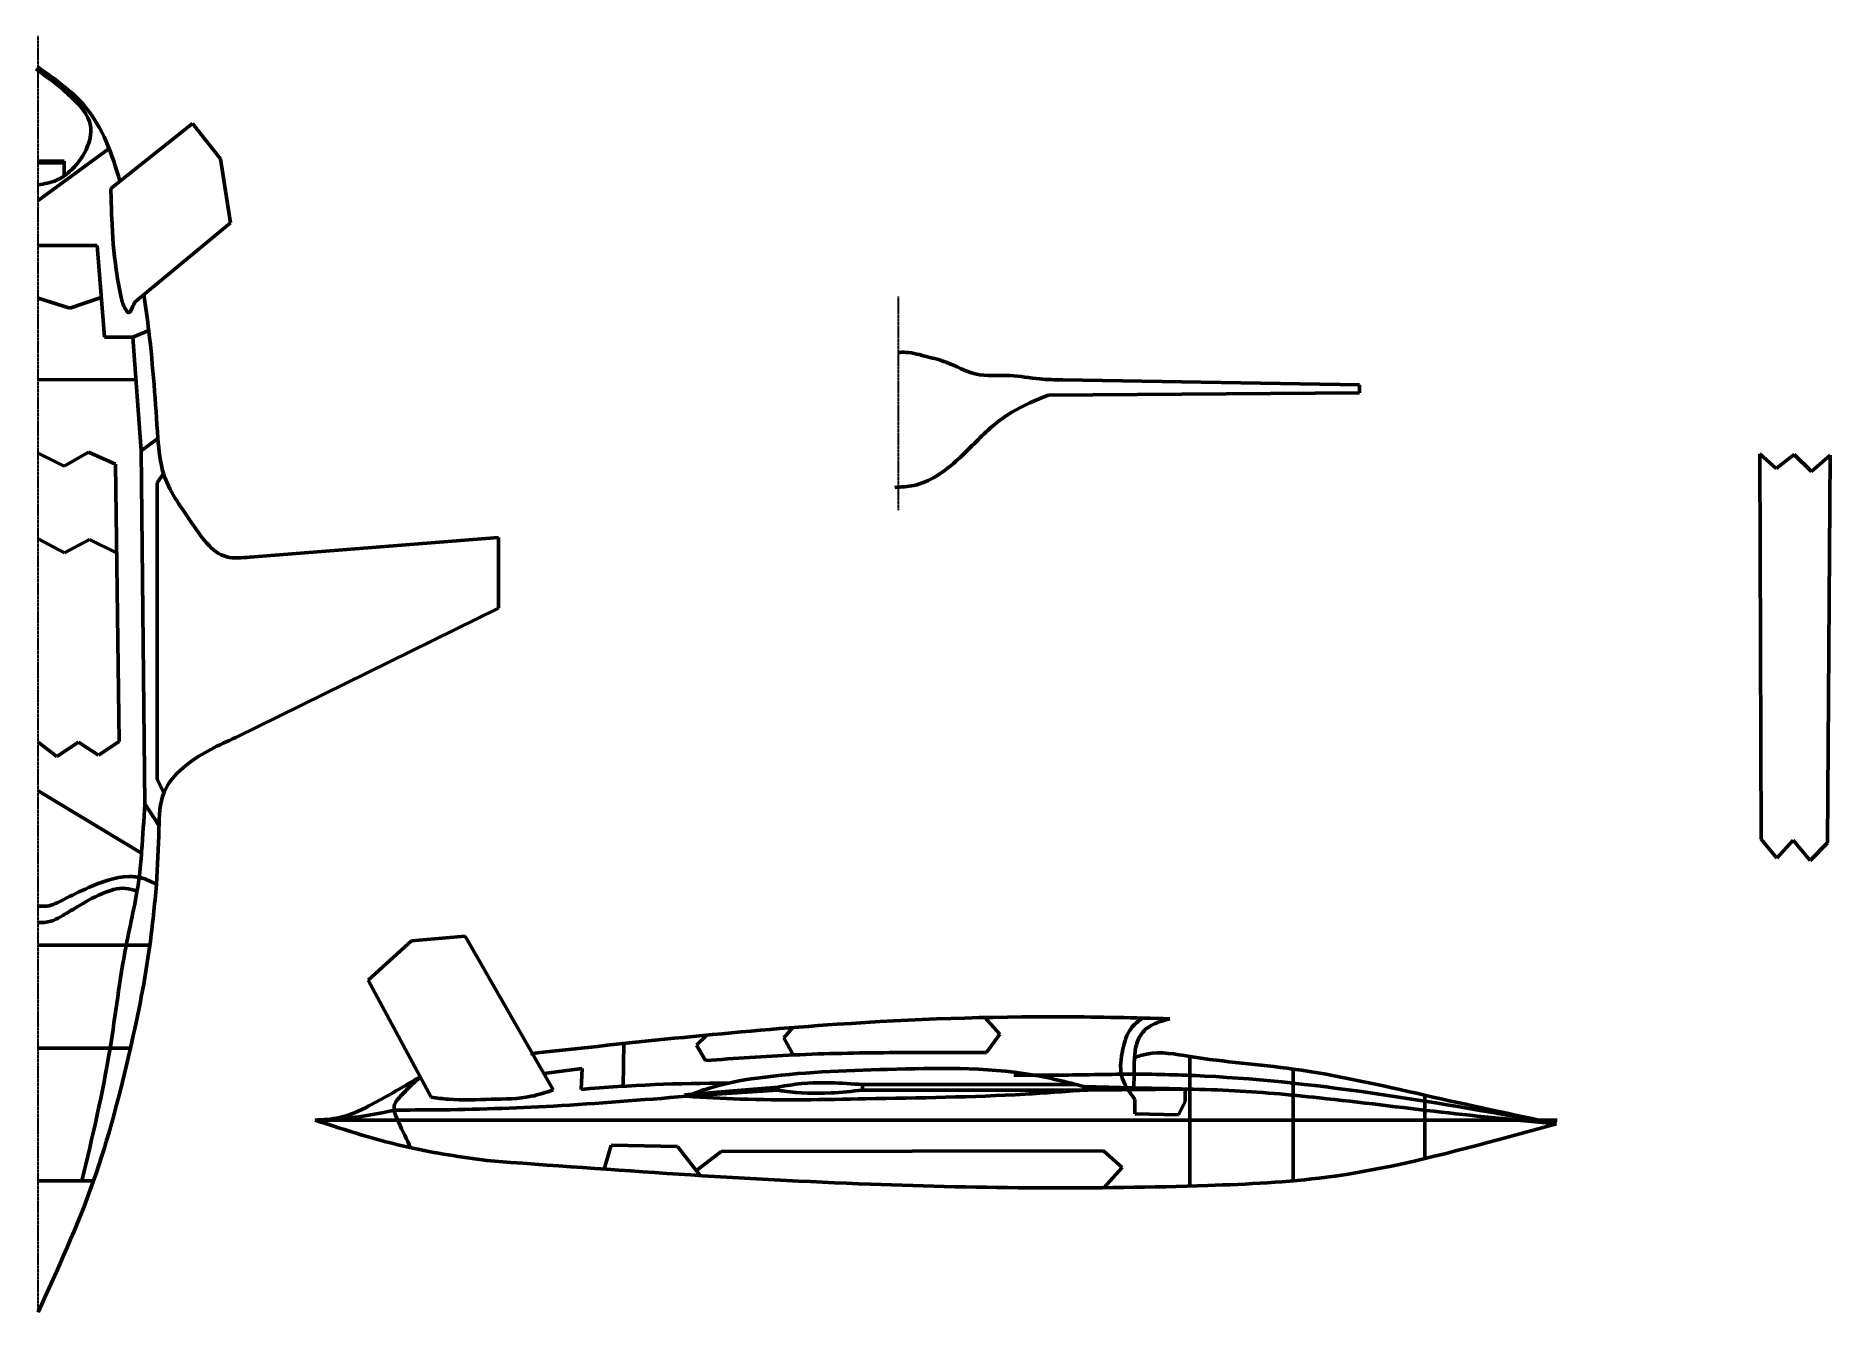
# Model space of a CAD drawing. Header units: millimetres. Extents: x 31085 to 182632, y 10507 to 87776.
# Drawn here: x 44089 to 56801, y 50610 to 59651 of the extents above; entities that cross this region are included whole.
import ezdxf

# ---------------------------------------------------------------- set-up
doc = ezdxf.new("R2010")
doc.units = ezdxf.units.MM
doc.linetypes.add('CENTER', pattern=[2, 1.25, -0.25, 0.25, -0.25])
doc.layers.add('_axes (Оси)', color=6, linetype='CENTER', lineweight=30)
doc.layers.add('_basic (Основной)', color=4, linetype='Continuous', lineweight=60)

msp = doc.modelspace()

# ---------------------------------------------------------------- linework, layer by layer
at = {"layer": '_axes (Оси)', "transparency": 33554687}
for p, q in [((44104.222, 50610.237), (44104.222, 59651.179)), ((50197.356, 57804.112), (50197.356, 56292.172))]:
    msp.add_line(p, q, dxfattribs=at)
at = {"layer": '_basic (Основной)', "transparency": 33554687}
for p, q in [((44619.971, 58569.783), (45198.084, 59029.742)), ((45198.084, 59029.742), (45397.132, 58779.562)), ((44607.772, 58852.725), (44104.222, 58485.305)), ((44289.263, 58764.423), (44104.222, 58764.423)), ((44289.343, 58750.814), (44104.222, 58749.738)), ((44289.263, 58764.423), (44289.872, 58659.889)), ((45397.132, 58779.562), (45467.583, 58325.698)), ((45467.583, 58325.698), (44791.749, 57767.351)), ((44523.641, 58166.043), (44104.222, 58166.043)), ((44574.905, 57516.251), (44523.641, 58166.043)), ((44329.381, 57721.165), (44104.222, 57792.321)), ((44329.381, 57721.165), (44552.652, 57798.318)), ((44776.981, 57515.948), (44574.905, 57516.251)), ((44776.981, 57515.948), (44888.745, 57563.814)), ((44834.99, 56711.561), (44776.981, 57515.948)), ((44798.754, 57214.035), (44104.222, 57216.546)), ((53467.1, 57179.949), (51364.717, 57214.917)), ((51262.938, 57106.6), (53466.012, 57122.372)), ((53466.012, 57122.372), (53467.1, 57179.949)), ((44288.953, 56603.006), (44104.222, 56696.054)), ((44461.308, 56702.785), (44288.953, 56603.006)), ((44652.679, 56617.261), (44461.308, 56702.785)), ((44953.273, 56799.782), (44834.99, 56711.561)), ((44834.99, 56711.561), (44860.24, 54210.994)), ((44678.546, 54652.831), (44652.679, 56617.261)), ((56312.886, 53959.958), (56302.855, 56689.412)), ((56302.855, 56689.412), (56419.393, 56585.68)), ((56419.393, 56585.68), (56546.857, 56685.772)), ((56546.857, 56685.772), (56669.153, 56565.701)), ((56669.153, 56565.701), (56800.636, 56680.527)), ((56800.636, 56680.527), (56782.475, 53935.725)), ((44993.274, 56550.163), (44947.508, 56485.974)), ((44947.508, 56485.974), (44947.886, 54383.796)), ((44291.836, 55989), (44104.222, 56088.993)), ((44468.5, 56082.722), (44291.836, 55989)), ((44660.959, 55988.479), (44468.5, 56082.722)), ((47366.158, 56097.467), (45603.783, 55958.905)), ((47365.891, 55596.226), (47366.158, 56097.467)), ((45504.789, 54680.521), (47365.891, 55596.226)), ((44237.004, 54545.982), (44104.222, 54648.204)), ((44390.045, 54647.139), (44237.004, 54545.982)), ((44533.447, 54556.82), (44390.045, 54647.139)), ((44678.546, 54652.831), (44533.447, 54556.82)), ((44837.63, 53862.167), (44104.222, 54302.863)), ((44947.886, 54383.796), (44996.319, 54290.898)), ((44860.24, 54210.994), (44961.61, 54056.18)), ((56423.573, 53825.76), (56312.886, 53959.958)), ((56539.704, 53954.518), (56423.573, 53825.76)), ((56659.465, 53809.439), (56539.704, 53954.518)), ((56782.475, 53935.725), (56659.465, 53809.439)), ((47129.895, 53272.494), (46749.236, 53241.605)), ((47754.71, 52184.703), (47129.895, 53272.494)), ((44896.671, 53208.925), (44104.222, 53208.925)), ((46749.236, 53241.605), (46443.728, 52962.286)), ((46443.728, 52962.286), (46889.041, 52132.036)), ((49388.655, 52552.384), (49451.379, 52626.127)), ((50918.621, 52579.959), (50813.015, 52697.221)), ((48254.712, 52512.98), (48249.929, 52210.233)), ((48770.026, 52501.056), (48841.518, 52572.499)), ((48834.018, 52392.081), (48770.026, 52501.056)), ((49454.992, 52431.852), (49388.655, 52552.384)), ((50823.376, 52450.29), (50918.621, 52579.959)), ((44758.618, 52479.686), (44104.222, 52479.686)), ((52265.616, 52420.997), (52265.616, 51503.364)), ((47959.923, 52335.28), (47688.564, 52299.862)), ((47951.755, 52187.792), (47959.923, 52335.28)), ((51868.936, 52295.508), (51866.739, 52198.172)), ((52995.58, 52332.301), (52995.58, 51540.163)), ((49345.986, 52203.848), (48685.395, 52150.024)), ((49346.308, 52182.73), (48697.12, 52139.014)), ((49345.986, 52203.848), (49347.403, 52182.803)), ((49945.694, 52221.775), (51461.911, 52221.775)), ((49945.694, 52221.775), (49945.694, 52183.07)), ((49945.694, 52183.07), (51539.688, 52183.07)), ((51514.244, 52208.036), (51511.692, 52183.07)), ((51539.688, 52183.07), (52265.616, 52190.178)), ((52231.655, 52101.098), (52230.786, 52189.837)), ((53929.268, 52146.665), (53929.268, 51698.001)), ((51875.21, 52014.745), (51874.983, 52116.477)), ((52184.399, 52006.65), (51875.21, 52014.745)), ((52184.399, 52006.65), (52231.655, 52101.098)), ((46067.283, 51970.291), (54867.283, 51970.291)), ((46067.283, 51970.291), (54849.646, 51970.291)), ((48164.849, 51793.692), (48114.43, 51623.155)), ((48634.438, 51784.446), (48164.849, 51793.692)), ((48795.448, 51577.856), (48634.438, 51784.446)), ((48943.289, 51748.545), (48768.555, 51612.362)), ((51651.785, 51753.562), (48943.289, 51748.545)), ((51651.785, 51753.562), (51784.431, 51633.618)), ((51784.431, 51633.618), (51656.186, 51491.791)), ((44497.381, 51540.469), (44104.222, 51540.469))]:
    msp.add_line(p, q, dxfattribs=at)
msp.add_arc((48940.435, 41043.042), 11188.519, 89.7420845, 95.0695904, dxfattribs=at)
for points in [[(44089.078, 59418.926), (44135.414, 59383.394), (44225.755, 59316.738), (44342.436, 59216.37), (44476.153, 59015.841), (44444.171, 58843.742), (44327.647, 58689.774), (44236.733, 58629.336), (44104.222, 58595.081)], [(44619.971, 58569.783), (44626.58, 58357.095), (44658.307, 57993.807), (44694.03, 57797.91), (44723.113, 57716.005), (44744.264, 57690.905), (44775.695, 57736.978)], [(44791.749, 57767.351), (44784.644, 57753.674), (44775.695, 57736.978)], [(51364.717, 57214.917), (51201.579, 57220.726), (50989.863, 57244.805), (50743.908, 57256.809), (50538.809, 57339.155), (50406.756, 57377.967), (50252.511, 57409.018), (50197.356, 57409.018)], [(50173.352, 56452.757), (50309.353, 56466.68), (50606.707, 56637.408), (50835.391, 56858.463), (51003.265, 56984.86), (51262.938, 57106.6)], [(45603.783, 55958.905), (45442.052, 55960.729), (45185.157, 56213.2), (44993.3, 56550.077), (44953.273, 56799.782)], [(44943.544, 53639.79), (44961.035, 54034.93), (44997.523, 54293.821), (45161.72, 54490.725), (45504.789, 54680.521)], [(44860.24, 54210.994), (44838.469, 53872.895), (44819.124, 53679.575), (44727.925, 53204.559), (44614.518, 52476.692), (44415.541, 51540.469)], [(44943.544, 53639.79), (44841.472, 53684.983), (44746.722, 53695.702), (44462.469, 53617.094), (44281.908, 53531.34), (44167.492, 53486.676), (44104.222, 53486.676)], [(44104.222, 50610.237), (44495.479, 51535.082), (44758.748, 52480.254), (44896.57, 53208.181), (44943.544, 53639.79)], [(44805.979, 53593.516), (44725.035, 53612.268), (44556.949, 53574.082), (44381.148, 53480.862), (44264.545, 53410.947), (44196.109, 53378.944), (44104.222, 53369.716)], [(52122.954, 52688.661), (51374.958, 52702.243), (49766.398, 52649.242), (47592.513, 52441.072)], [(51868.936, 52295.508), (51872.669, 52413.645), (51889.072, 52513.754), (51940.185, 52603.529), (52047.058, 52665.443), (52122.954, 52688.661)], [(50823.376, 52450.29), (50135.534, 52448.471), (49460.429, 52432.105), (48834.018, 52392.081)], [(54861.811, 51943.162), (53927.184, 52147.133), (52996.232, 52332.211), (52265.299, 52421.049), (51959.097, 52438.322), (51872.669, 52413.645)], [(51017.445, 52289.582), (51370.438, 52289.582), (51868.936, 52295.508), (52369.181, 52282.66), (54861.811, 51943.162)], [(46633.481, 52041.808), (46919.583, 52042.928), (47755.177, 52070.251), (48697.12, 52139.014)], [(46889.041, 52132.036), (47013.709, 52118.019), (47314.65, 52117.813), (47598.284, 52139.071), (47754.71, 52184.703)], [(48697.12, 52139.014), (49078.212, 52119.387), (49970.152, 52121.568), (51097.878, 52154.38), (51511.692, 52183.07)], [(49945.694, 52221.775), (49719.078, 52235.022), (49392.155, 52212.576), (49345.986, 52203.848)], [(49946.284, 52183.079), (49720.176, 52162.936), (49392.722, 52175.411), (49346.308, 52182.73)], [(54861.811, 51943.162), (54046.664, 52027.152), (53181.583, 52128.14), (52541.629, 52180.391), (51864.985, 52198.212), (51514.244, 52208.036)], [(46067.283, 51970.291), (46312.618, 51985.554), (46633.481, 52041.808)], [(47284.386, 51683.104), (46738.301, 51775.751), (46067.283, 51970.291)], [(54861.811, 51943.162), (54447.656, 51830.943), (53233.602, 51565.964), (52392.337, 51507.261), (50002.629, 51516.13), (47284.386, 51683.104)]]:
    msp.add_spline(points, degree=3, dxfattribs=at)
for points, knots in [([(44683.917, 58620.66), (44630.545, 58814.086), (44508.562, 59142.77), (44226.892, 59344.155), (44104.222, 59428.614)], [1839.489106837, 1839.489106837, 1839.489106837, 1839.489106837, 2423.67882482, 2860.599810938, 2860.599810938, 2860.599810938, 2860.599810938]), ([(44953.273, 56799.782), (44936.26, 57053.87), (44913.329, 57396.339), (44867.095, 57731.965), (44853.598, 57818.448)], [0, 0, 0, 0, 761.18031973, 1025.948840506, 1025.948840506, 1025.948840506, 1025.948840506]), ([(51929.996, 52693.331), (51899.11, 52671.416), (51827.488, 52615.447), (51784.447, 52463.77), (51757.082, 52277.405), (51835.11, 52170.901), (51874.983, 52116.477)], [25.70178847, 25.70178847, 25.70178847, 25.70178847, 136.420123039, 295.244475205, 481.044458009, 675.209633376, 675.209633376, 675.209633376, 675.209633376]), ([(46067.283, 51970.291), (46125.838, 51973.111), (46259.464, 51979.548), (46479.543, 52082.564), (46662.849, 52189.877), (46783.161, 52259.573), (46811.754, 52276.131)], [0, 0, 0, 0, 174.455485627, 398.120441842, 716.04695081, 815.123087414, 815.123087414, 815.123087414, 815.123087414]), ([(46811.754, 52276.131), (46786.271, 52253.31), (46734.12, 52206.607), (46675.33, 52142.728), (46607.493, 52064.398), (46671.026, 51928.034), (46716.945, 51832.186), (46744.733, 51774.329)], [0, 0, 0, 0, 102.083623991, 208.914953559, 266.67304814, 393.705605478, 595.116303675, 595.116303675, 595.116303675, 595.116303675]), ([(48697.12, 52139.014), (48751.381, 52159.545), (48913.224, 52220.782), (49390.165, 52307.669), (50153.57, 52331.002), (50938.565, 52351.786), (51392.526, 52240.397), (51514.244, 52208.036)], [0, 0, 0, 0, 173.858737223, 518.567479477, 1445.436818752, 2470.037460494, 2846.922905419, 2846.922905419, 2846.922905419, 2846.922905419])]:
    msp.add_open_spline(points, degree=3, knots=knots, dxfattribs=at)

doc.saveas('drawing.dxf')
